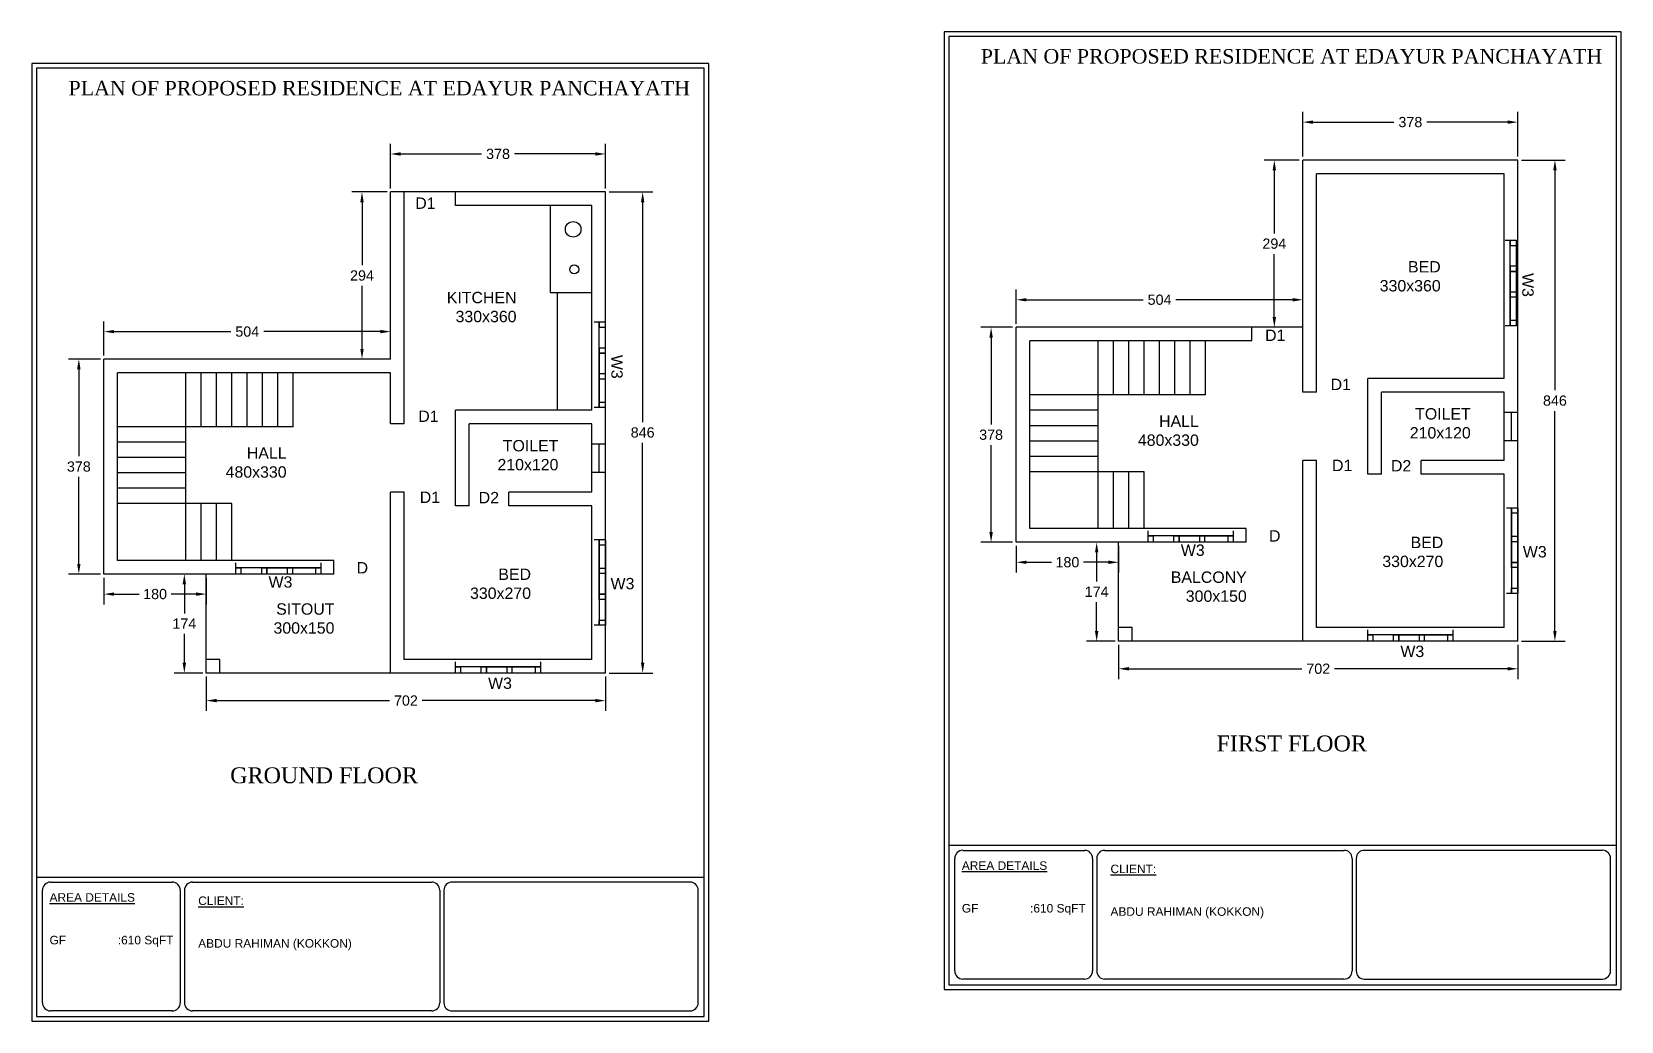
# Model space of a CAD drawing. Header units: inches. Extents: x -2903 to 3367, y -161 to 1064.
# Drawn here: x -269.6 to -241.65, y 845.66 to 863.06 of the extents above; entities that cross this region are included whole.
import ezdxf

# ---------------------------------------------------------------- set-up
doc = ezdxf.new("R2010")
doc.units = ezdxf.units.IN
doc.header["$MEASUREMENT"] = 0
doc.layers.add('--plan', color=7, linetype='Continuous')
doc.layers.add('PLAN', color=10, linetype='Continuous')
doc.styles.add('SA', font='times.ttf')
doc.styles.get("Standard").update_dxf_attribs({"font": 'arial.ttf'})
doc.dimstyles.get("Standard").update_dxf_attribs({"dimtxt": 0.18, "dimasz": 0.18, "dimexe": 0.18, "dimexo": 0.0625, "dimgap": 0.09, "dimtad": 0, "dimtih": 1, "dimtoh": 1, "dimdec": 0, "dimlfac": 100, "dimzin": 0, "dimdsep": 46, "dimtxsty": 'Standard', "dimcen": 0.09, "dimadec": 0, "dimazin": 0, "dimtfac": 1, "dimtdec": 0, "dimtofl": 0, "dimtmove": 0, "dimatfit": 3, "dimfxl": 1, "dimtolj": 1, "dimtzin": 0, "dimarcsym": 0})

msp = doc.modelspace()

# ---------------------------------------------------------------- texts
at = {"layer": '--plan', "ltscale": 0.1, "attachment_point": 1, "style": 'SA'}
for s, insert, char_height, width in [('\\A1;   PLAN OF PROPOSED RESIDENCE AT EDAYUR PANCHAYATH', (-253.198, 862.755), 0.25484, 15.94342), ('\\A1;   PLAN OF PROPOSED RESIDENCE AT EDAYUR PANCHAYATH', (-269.239, 862.195), 0.25484, 15.94342), ('FIRST FLOOR', (-248.764, 850.684), 0.28, 17.51749), ('GROUND FLOOR', (-266.108, 850.124), 0.28, 17.51749)]:
    msp.add_mtext(s, dxfattribs=dict(at, insert=insert, char_height=char_height, width=width))
at = {"char_height": 0.2, "attachment_point": 1}
for s, width, insert in [('\\pxqr;D1', 1.58774, (-264.084, 860.145)), ('\\pxqr;BED\\P330x360', 1.59803, (-246.421, 859.026)), ('\\pxqr;KITCHEN\\P330x360', 1.59803, (-262.671, 858.485)), ('\\pxqr;D1', 1.58774, (-249.141, 857.821)), ('\\pxqr;D1', 1.58774, (-247.989, 856.958)), ('\\pxqr;D1', 1.58774, (-264.031, 856.398)), ('\\pxqr;TOILET\\P210x120', 1.58774, (-245.882, 856.44)), ('\\pxqr;HALL\\P480x330', 1.58774, (-250.663, 856.311)), ('\\pxqr;TOILET\\P210x120', 1.58774, (-261.924, 855.88)), ('\\pxqr;HALL\\P480x330', 1.58774, (-266.704, 855.751)), ('\\pxqr;D1', 1.58774, (-247.964, 855.533)), ('\\pxqr;D2', 1.58774, (-246.928, 855.527)), ('\\pxqr;D1', 1.58774, (-264.005, 854.973)), ('\\pxqr;D2', 1.58774, (-262.969, 854.967)), ('\\pxqr;D', 1.58774, (-249.228, 854.293)), ('\\pxqr;BED\\P330x270', 1.58774, (-246.365, 854.179)), ('\\pxqr;D', 1.58774, (-265.27, 853.733)), ('\\pxqr;BED\\P330x270', 1.58774, (-262.406, 853.619)), ('\\pxqr;BALCONY\\P300x150', 1.58774, (-249.821, 853.568)), ('\\pxqr;SITOUT\\P300x150', 1.58774, (-265.862, 853.008))]:
    msp.add_mtext_dynamic_manual_height_columns(s, width=width, gutter_width=1, heights=[0], dxfattribs=dict(at, insert=insert))
at = {"char_height": 0.2, "width": 1.42076, "attachment_point": 7, "rotation": 270}
for insert in [(-243.391, 858.815), (-259.409, 857.377)]:
    msp.add_mtext('W3', dxfattribs=dict(at, insert=insert))
at = {"char_height": 0.2, "width": 1.42076, "attachment_point": 1}
for insert in [(-249.392, 854.043), (-243.378, 854.015), (-265.433, 853.483), (-259.419, 853.455), (-245.531, 852.263), (-261.573, 851.703)]:
    msp.add_mtext('W3', dxfattribs=dict(at, insert=insert))
at = {"layer": 'PLAN', "color": 0, "char_height": 0.14999, "attachment_point": 1}
for s, insert, width in [('\\pxt4.6154;{\\LAREA DETAILS}\\P\\P\\P\\ptz;GF ^I^I:610 SqFT', (-253.243, 848.471), 2.45692), ('\\pxt4.6154;{\\LCLIENT:\\P\\P\\P}ABDU RAHIMAN (KOKKON)', (-250.629, 848.413), 3.01126), ('\\pxt4.6154;{\\LAREA DETAILS}\\P\\P\\P\\ptz;GF ^I^I:610 SqFT', (-269.284, 847.911), 2.45692), ('\\pxt4.6154;{\\LCLIENT:\\P\\P\\P}ABDU RAHIMAN (KOKKON)', (-266.67, 847.853), 3.01126)]:
    msp.add_mtext(s, dxfattribs=dict(at, insert=insert, width=width))

# ---------------------------------------------------------------- blocks, each defined once
blk = doc.blocks.new('*D32')
at = {"color": 0, "lineweight": -2, "transparency": 16777216}
for p, q in [((-263.288, 860.304), (-263.288, 861.09)), ((-259.508, 860.304), (-259.508, 861.09)), ((-263.108, 860.91), (-261.687, 860.91)), ((-259.688, 860.91), (-261.109, 860.91))]:
    blk.add_line(p, q, dxfattribs=at)
at = {"color": 0, "transparency": 16777216}
for points in [[(-263.108, 860.94), (-263.108, 860.88), (-263.288, 860.91)], [(-259.688, 860.94), (-259.688, 860.88), (-259.508, 860.91)]]:
    blk.add_solid(points, dxfattribs=at)
at = {"layer": 'Defpoints', "color": 0, "transparency": 16777216}
for p in [(-259.508, 860.91), (-263.288, 860.242), (-259.508, 860.242)]:
    blk.add_point(p, dxfattribs=at)
at = {"color": 0, "transparency": 16777216, "insert": (-261.398, 860.91), "char_height": 0.18, "attachment_point": 5}
blk.add_mtext('\\A1;378', dxfattribs=at)
blk = doc.blocks.new('*D33')
at = {"color": 0, "lineweight": -2, "transparency": 16777216}
for p, q in [((-259.445, 860.242), (-258.675, 860.242)), ((-258.855, 860.062), (-258.855, 856.194)), ((-258.855, 851.962), (-258.855, 855.83)), ((-259.445, 851.782), (-258.675, 851.782))]:
    blk.add_line(p, q, dxfattribs=at)
at = {"color": 0, "transparency": 16777216}
for points in [[(-258.885, 860.062), (-258.825, 860.062), (-258.855, 860.242)], [(-258.885, 851.962), (-258.825, 851.962), (-258.855, 851.782)]]:
    blk.add_solid(points, dxfattribs=at)
at = {"layer": 'Defpoints', "color": 0, "transparency": 16777216}
for p in [(-259.508, 860.242), (-259.508, 851.782), (-258.855, 851.782)]:
    blk.add_point(p, dxfattribs=at)
at = {"color": 0, "transparency": 16777216, "insert": (-258.855, 856.012), "char_height": 0.18, "attachment_point": 5}
blk.add_mtext('\\A1;846', dxfattribs=at)
blk = doc.blocks.new('*D34')
at = {"color": 0, "lineweight": -2, "transparency": 16777216}
for p, q in [((-268.328, 857.364), (-268.328, 857.966)), ((-268.148, 857.786), (-266.096, 857.786)), ((-263.468, 857.786), (-265.519, 857.786)), ((-263.288, 857.364), (-263.288, 857.966))]:
    blk.add_line(p, q, dxfattribs=at)
at = {"color": 0, "transparency": 16777216}
for points in [[(-268.148, 857.816), (-268.148, 857.756), (-268.328, 857.786)], [(-263.468, 857.816), (-263.468, 857.756), (-263.288, 857.786)]]:
    blk.add_solid(points, dxfattribs=at)
at = {"layer": 'Defpoints', "color": 0, "transparency": 16777216}
for p in [(-268.328, 857.786), (-268.328, 857.302), (-263.288, 857.302)]:
    blk.add_point(p, dxfattribs=at)
at = {"color": 0, "transparency": 16777216, "insert": (-265.808, 857.786), "char_height": 0.18, "attachment_point": 5}
blk.add_mtext('\\A1;504', dxfattribs=at)
blk = doc.blocks.new('*D35')
at = {"color": 0, "lineweight": -2, "transparency": 16777216}
for p, q in [((-263.35, 860.242), (-263.97, 860.242)), ((-263.79, 860.062), (-263.79, 858.954)), ((-263.79, 857.482), (-263.79, 858.59)), ((-263.35, 857.302), (-263.97, 857.302))]:
    blk.add_line(p, q, dxfattribs=at)
at = {"color": 0, "transparency": 16777216}
for points in [[(-263.82, 860.062), (-263.76, 860.062), (-263.79, 860.242)], [(-263.82, 857.482), (-263.76, 857.482), (-263.79, 857.302)]]:
    blk.add_solid(points, dxfattribs=at)
at = {"layer": 'Defpoints', "color": 0, "transparency": 16777216}
for p in [(-263.288, 860.242), (-263.79, 857.302), (-263.288, 857.302)]:
    blk.add_point(p, dxfattribs=at)
at = {"color": 0, "transparency": 16777216, "insert": (-263.79, 858.772), "char_height": 0.18, "attachment_point": 5}
blk.add_mtext('\\A1;294', dxfattribs=at)
blk = doc.blocks.new('*D36')
at = {"color": 0, "lineweight": -2, "transparency": 16777216}
for p, q in [((-268.39, 857.302), (-268.949, 857.302)), ((-268.769, 857.122), (-268.769, 855.594)), ((-268.769, 853.702), (-268.769, 855.23)), ((-268.39, 853.522), (-268.949, 853.522))]:
    blk.add_line(p, q, dxfattribs=at)
at = {"color": 0, "transparency": 16777216}
for points in [[(-268.799, 857.122), (-268.739, 857.122), (-268.769, 857.302)], [(-268.799, 853.702), (-268.739, 853.702), (-268.769, 853.522)]]:
    blk.add_solid(points, dxfattribs=at)
at = {"layer": 'Defpoints', "color": 0, "transparency": 16777216}
for p in [(-268.328, 857.302), (-268.769, 853.522), (-268.328, 853.522)]:
    blk.add_point(p, dxfattribs=at)
at = {"color": 0, "transparency": 16777216, "insert": (-268.769, 855.412), "char_height": 0.18, "attachment_point": 5}
blk.add_mtext('\\A1;378', dxfattribs=at)
blk = doc.blocks.new('*D37')
at = {"color": 0, "lineweight": -2, "transparency": 16777216}
for p, q in [((-266.59, 853.522), (-267.094, 853.522)), ((-266.914, 853.342), (-266.914, 852.832)), ((-266.914, 851.962), (-266.914, 852.471)), ((-266.59, 851.782), (-267.094, 851.782))]:
    blk.add_line(p, q, dxfattribs=at)
at = {"color": 0, "transparency": 16777216}
for points in [[(-266.944, 853.342), (-266.884, 853.342), (-266.914, 853.522)], [(-266.944, 851.962), (-266.884, 851.962), (-266.914, 851.782)]]:
    blk.add_solid(points, dxfattribs=at)
at = {"layer": 'Defpoints', "color": 0, "transparency": 16777216}
for p in [(-266.528, 853.522), (-266.914, 851.782), (-266.528, 851.782)]:
    blk.add_point(p, dxfattribs=at)
at = {"color": 0, "transparency": 16777216, "insert": (-266.914, 852.652), "char_height": 0.18, "attachment_point": 5}
blk.add_mtext('\\A1;174', dxfattribs=at)
blk = doc.blocks.new('*D38')
at = {"color": 0, "lineweight": -2, "transparency": 16777216}
for p, q in [((-266.528, 851.719), (-266.528, 851.117)), ((-259.508, 851.719), (-259.508, 851.117)), ((-266.348, 851.297), (-263.305, 851.297)), ((-259.688, 851.297), (-262.731, 851.297))]:
    blk.add_line(p, q, dxfattribs=at)
at = {"color": 0, "transparency": 16777216}
for points in [[(-266.348, 851.327), (-266.348, 851.267), (-266.528, 851.297)], [(-259.688, 851.327), (-259.688, 851.267), (-259.508, 851.297)]]:
    blk.add_solid(points, dxfattribs=at)
at = {"layer": 'Defpoints', "color": 0, "transparency": 16777216}
for p in [(-266.528, 851.782), (-259.508, 851.782), (-259.508, 851.297)]:
    blk.add_point(p, dxfattribs=at)
at = {"color": 0, "transparency": 16777216, "insert": (-263.018, 851.297), "char_height": 0.18, "attachment_point": 5}
blk.add_mtext('\\A1;702', dxfattribs=at)
blk = doc.blocks.new('*D39')
at = {"color": 0, "lineweight": -2, "transparency": 16777216}
for p, q in [((-268.328, 853.459), (-268.328, 852.99)), ((-266.528, 853.459), (-266.528, 852.99)), ((-268.148, 853.17), (-267.708, 853.17)), ((-266.708, 853.17), (-267.148, 853.17))]:
    blk.add_line(p, q, dxfattribs=at)
at = {"color": 0, "transparency": 16777216}
for points in [[(-268.148, 853.2), (-268.148, 853.14), (-268.328, 853.17)], [(-266.708, 853.2), (-266.708, 853.14), (-266.528, 853.17)]]:
    blk.add_solid(points, dxfattribs=at)
at = {"layer": 'Defpoints', "color": 0, "transparency": 16777216}
for p in [(-268.328, 853.522), (-266.528, 853.522), (-266.528, 853.17)]:
    blk.add_point(p, dxfattribs=at)
at = {"color": 0, "transparency": 16777216, "insert": (-267.428, 853.17), "char_height": 0.18, "attachment_point": 5}
blk.add_mtext('\\A1;180', dxfattribs=at)
blk = doc.blocks.new('*D40')
at = {"color": 0, "lineweight": -2, "transparency": 16777216}
for p, q in [((-247.246, 860.864), (-247.246, 861.65)), ((-243.466, 860.864), (-243.466, 861.65)), ((-247.066, 861.47), (-245.645, 861.47)), ((-243.646, 861.47), (-245.068, 861.47))]:
    blk.add_line(p, q, dxfattribs=at)
at = {"color": 0, "transparency": 16777216}
for points in [[(-247.066, 861.5), (-247.066, 861.44), (-247.246, 861.47)], [(-243.646, 861.5), (-243.646, 861.44), (-243.466, 861.47)]]:
    blk.add_solid(points, dxfattribs=at)
at = {"layer": 'Defpoints', "color": 0, "transparency": 16777216}
for p in [(-243.466, 861.47), (-247.246, 860.802), (-243.466, 860.802)]:
    blk.add_point(p, dxfattribs=at)
at = {"color": 0, "transparency": 16777216, "insert": (-245.356, 861.47), "char_height": 0.18, "attachment_point": 5}
blk.add_mtext('\\A1;378', dxfattribs=at)
blk = doc.blocks.new('*D41')
at = {"color": 0, "lineweight": -2, "transparency": 16777216}
for p, q in [((-243.404, 860.802), (-242.634, 860.802)), ((-242.814, 860.622), (-242.814, 856.754)), ((-242.814, 852.522), (-242.814, 856.39)), ((-243.404, 852.342), (-242.634, 852.342))]:
    blk.add_line(p, q, dxfattribs=at)
at = {"color": 0, "transparency": 16777216}
for points in [[(-242.844, 860.622), (-242.784, 860.622), (-242.814, 860.802)], [(-242.844, 852.522), (-242.784, 852.522), (-242.814, 852.342)]]:
    blk.add_solid(points, dxfattribs=at)
at = {"layer": 'Defpoints', "color": 0, "transparency": 16777216}
for p in [(-243.466, 860.802), (-243.466, 852.342), (-242.814, 852.342)]:
    blk.add_point(p, dxfattribs=at)
at = {"color": 0, "transparency": 16777216, "insert": (-242.814, 856.572), "char_height": 0.18, "attachment_point": 5}
blk.add_mtext('\\A1;846', dxfattribs=at)
blk = doc.blocks.new('*D42')
at = {"color": 0, "lineweight": -2, "transparency": 16777216}
for p, q in [((-252.286, 857.924), (-252.286, 858.526)), ((-252.106, 858.346), (-250.055, 858.346)), ((-247.426, 858.346), (-249.478, 858.346)), ((-247.246, 857.924), (-247.246, 858.526))]:
    blk.add_line(p, q, dxfattribs=at)
at = {"color": 0, "transparency": 16777216}
for points in [[(-252.106, 858.376), (-252.106, 858.316), (-252.286, 858.346)], [(-247.426, 858.376), (-247.426, 858.316), (-247.246, 858.346)]]:
    blk.add_solid(points, dxfattribs=at)
at = {"layer": 'Defpoints', "color": 0, "transparency": 16777216}
for p in [(-252.286, 858.346), (-252.286, 857.862), (-247.246, 857.862)]:
    blk.add_point(p, dxfattribs=at)
at = {"color": 0, "transparency": 16777216, "insert": (-249.766, 858.346), "char_height": 0.18, "attachment_point": 5}
blk.add_mtext('\\A1;504', dxfattribs=at)
blk = doc.blocks.new('*D43')
at = {"color": 0, "lineweight": -2, "transparency": 16777216}
for p, q in [((-247.309, 860.802), (-247.928, 860.802)), ((-247.748, 860.622), (-247.748, 859.514)), ((-247.748, 858.042), (-247.748, 859.15)), ((-247.309, 857.862), (-247.928, 857.862))]:
    blk.add_line(p, q, dxfattribs=at)
at = {"color": 0, "transparency": 16777216}
for points in [[(-247.778, 860.622), (-247.718, 860.622), (-247.748, 860.802)], [(-247.778, 858.042), (-247.718, 858.042), (-247.748, 857.862)]]:
    blk.add_solid(points, dxfattribs=at)
at = {"layer": 'Defpoints', "color": 0, "transparency": 16777216}
for p in [(-247.246, 860.802), (-247.748, 857.862), (-247.246, 857.862)]:
    blk.add_point(p, dxfattribs=at)
at = {"color": 0, "transparency": 16777216, "insert": (-247.748, 859.332), "char_height": 0.18, "attachment_point": 5}
blk.add_mtext('\\A1;294', dxfattribs=at)
blk = doc.blocks.new('*D44')
at = {"color": 0, "lineweight": -2, "transparency": 16777216}
for p, q in [((-252.349, 857.862), (-252.908, 857.862)), ((-252.728, 857.682), (-252.728, 856.154)), ((-252.728, 854.262), (-252.728, 855.79)), ((-252.349, 854.082), (-252.908, 854.082))]:
    blk.add_line(p, q, dxfattribs=at)
at = {"color": 0, "transparency": 16777216}
for points in [[(-252.758, 857.682), (-252.698, 857.682), (-252.728, 857.862)], [(-252.758, 854.262), (-252.698, 854.262), (-252.728, 854.082)]]:
    blk.add_solid(points, dxfattribs=at)
at = {"layer": 'Defpoints', "color": 0, "transparency": 16777216}
for p in [(-252.286, 857.862), (-252.728, 854.082), (-252.286, 854.082)]:
    blk.add_point(p, dxfattribs=at)
at = {"color": 0, "transparency": 16777216, "insert": (-252.728, 855.972), "char_height": 0.18, "attachment_point": 5}
blk.add_mtext('\\A1;378', dxfattribs=at)
blk = doc.blocks.new('*D45')
at = {"color": 0, "lineweight": -2, "transparency": 16777216}
for p, q in [((-250.549, 854.082), (-251.052, 854.082)), ((-250.872, 853.902), (-250.872, 853.392)), ((-250.872, 852.522), (-250.872, 853.031)), ((-250.549, 852.342), (-251.052, 852.342))]:
    blk.add_line(p, q, dxfattribs=at)
at = {"color": 0, "transparency": 16777216}
for points in [[(-250.902, 853.902), (-250.842, 853.902), (-250.872, 854.082)], [(-250.902, 852.522), (-250.842, 852.522), (-250.872, 852.342)]]:
    blk.add_solid(points, dxfattribs=at)
at = {"layer": 'Defpoints', "color": 0, "transparency": 16777216}
for p in [(-250.486, 854.082), (-250.872, 852.342), (-250.486, 852.342)]:
    blk.add_point(p, dxfattribs=at)
at = {"color": 0, "transparency": 16777216, "insert": (-250.872, 853.212), "char_height": 0.18, "attachment_point": 5}
blk.add_mtext('\\A1;174', dxfattribs=at)
blk = doc.blocks.new('*D46')
at = {"color": 0, "lineweight": -2, "transparency": 16777216}
for p, q in [((-250.486, 852.279), (-250.486, 851.677)), ((-243.466, 852.279), (-243.466, 851.677)), ((-250.306, 851.857), (-247.264, 851.857)), ((-243.646, 851.857), (-246.689, 851.857))]:
    blk.add_line(p, q, dxfattribs=at)
at = {"color": 0, "transparency": 16777216}
for points in [[(-250.306, 851.887), (-250.306, 851.827), (-250.486, 851.857)], [(-243.646, 851.887), (-243.646, 851.827), (-243.466, 851.857)]]:
    blk.add_solid(points, dxfattribs=at)
at = {"layer": 'Defpoints', "color": 0, "transparency": 16777216}
for p in [(-250.486, 852.342), (-243.466, 852.342), (-243.466, 851.857)]:
    blk.add_point(p, dxfattribs=at)
at = {"color": 0, "transparency": 16777216, "insert": (-246.976, 851.857), "char_height": 0.18, "attachment_point": 5}
blk.add_mtext('\\A1;702', dxfattribs=at)
blk = doc.blocks.new('*D47')
at = {"color": 0, "lineweight": -2, "transparency": 16777216}
for p, q in [((-252.286, 854.019), (-252.286, 853.55)), ((-250.486, 854.019), (-250.486, 853.55)), ((-252.106, 853.73), (-251.667, 853.73)), ((-250.666, 853.73), (-251.106, 853.73))]:
    blk.add_line(p, q, dxfattribs=at)
at = {"color": 0, "transparency": 16777216}
for points in [[(-252.106, 853.76), (-252.106, 853.7), (-252.286, 853.73)], [(-250.666, 853.76), (-250.666, 853.7), (-250.486, 853.73)]]:
    blk.add_solid(points, dxfattribs=at)
at = {"layer": 'Defpoints', "color": 0, "transparency": 16777216}
for p in [(-252.286, 854.082), (-250.486, 854.082), (-250.486, 853.73)]:
    blk.add_point(p, dxfattribs=at)
at = {"color": 0, "transparency": 16777216, "insert": (-251.386, 853.73), "char_height": 0.18, "attachment_point": 5}
blk.add_mtext('\\A1;180', dxfattribs=at)

# ---------------------------------------------------------------- dimensions: what is measured, and where the dimension line sits
for base, p1, p2, picture, middle in [((-243.466, 861.47), (-247.246, 860.802), (-243.466, 860.802), '*D40', (-245.356, 861.47)), ((-259.508, 860.91), (-263.288, 860.242), (-259.508, 860.242), '*D32', (-261.398, 860.91))]:
    dim = msp.add_linear_dim(base=base, p1=p1, p2=p2, dimstyle='Standard')
    dim.commit()
    dim.dimension.update_dxf_attribs({"geometry": picture, "text_midpoint": middle})
for p1, p2, distance, picture, middle in [((-247.246, 860.802), (-247.246, 857.862), -0.502, '*D43', (-247.748, 859.332)), ((-263.288, 860.242), (-263.288, 857.302), -0.502, '*D35', (-263.79, 858.772)), ((-247.246, 857.862), (-252.286, 857.862), -0.484, '*D42', (-249.766, 858.346)), ((-263.288, 857.302), (-268.328, 857.302), -0.484, '*D34', (-265.808, 857.786)), ((-252.286, 857.862), (-252.286, 854.082), -0.442, '*D44', (-252.728, 855.972)), ((-268.328, 857.302), (-268.328, 853.522), -0.442, '*D36', (-268.769, 855.412)), ((-252.286, 854.082), (-250.486, 854.082), -0.351, '*D47', (-251.386, 853.73)), ((-250.486, 854.082), (-250.486, 852.342), -0.386, '*D45', (-250.872, 853.212)), ((-268.328, 853.522), (-266.528, 853.522), -0.351, '*D39', (-267.428, 853.17)), ((-266.528, 853.522), (-266.528, 851.782), -0.386, '*D37', (-266.914, 852.652)), ((-250.486, 852.342), (-243.466, 852.342), -0.484, '*D46', (-246.976, 851.857)), ((-266.528, 851.782), (-259.508, 851.782), -0.484, '*D38', (-263.018, 851.297))]:
    dim = msp.add_aligned_dim(p1=p1, p2=p2, distance=distance, dimstyle='Standard')
    dim.commit()
    dim.dimension.update_dxf_attribs({"geometry": picture, "text_midpoint": middle})
for base, p1, p2, picture, middle in [((-242.814, 852.342), (-243.466, 860.802), (-243.466, 852.342), '*D41', (-242.814, 856.572)), ((-258.855, 851.782), (-259.508, 860.242), (-259.508, 851.782), '*D33', (-258.855, 856.012))]:
    dim = msp.add_linear_dim(base=base, p1=p1, p2=p2, angle=90, dimstyle='Standard')
    dim.commit()
    dim.dimension.update_dxf_attribs({"geometry": picture, "text_midpoint": middle})

# ---------------------------------------------------------------- linework, layer by layer
at = {"layer": '--plan', "ltscale": 0.1}
for p, q in [((-243.6, 858.935), (-243.6, 857.89)), ((-243.49, 858.935), (-243.6, 858.935)), ((-243.49, 858.935), (-243.6, 858.935)), ((-243.51, 858.845), (-243.6, 858.845)), ((-243.49, 858.845), (-243.6, 858.845)), ((-243.49, 858.48), (-243.6, 858.48)), ((-243.49, 858.48), (-243.6, 858.48)), ((-243.51, 858.39), (-243.6, 858.39)), ((-243.49, 858.39), (-243.6, 858.39)), ((-243.49, 857.89), (-243.69, 857.89)), ((-243.51, 857.98), (-243.6, 857.98)), ((-243.49, 857.98), (-243.6, 857.98)), ((-243.51, 857.89), (-243.6, 857.89)), ((-259.618, 857.497), (-259.618, 856.452)), ((-259.508, 857.497), (-259.618, 857.497)), ((-259.508, 857.497), (-259.618, 857.497)), ((-259.528, 857.407), (-259.618, 857.407)), ((-259.508, 857.407), (-259.618, 857.407)), ((-259.508, 857.042), (-259.618, 857.042)), ((-259.508, 857.042), (-259.618, 857.042)), ((-259.528, 856.952), (-259.618, 856.952)), ((-259.508, 856.952), (-259.618, 856.952)), ((-259.508, 856.452), (-259.708, 856.452)), ((-259.528, 856.542), (-259.618, 856.542)), ((-259.508, 856.542), (-259.618, 856.542)), ((-259.528, 856.452), (-259.618, 856.452)), ((-243.466, 854.682), (-243.666, 854.682)), ((-243.486, 854.682), (-243.576, 854.682)), ((-243.576, 853.637), (-243.576, 854.682)), ((-243.486, 854.592), (-243.576, 854.592)), ((-243.466, 854.592), (-243.576, 854.592)), ((-259.508, 854.122), (-259.708, 854.122)), ((-259.528, 854.122), (-259.618, 854.122)), ((-259.618, 853.077), (-259.618, 854.122)), ((-249.513, 854.192), (-248.468, 854.192)), ((-249.513, 854.082), (-249.513, 854.192)), ((-249.513, 854.082), (-249.513, 854.192)), ((-249.423, 854.102), (-249.423, 854.192)), ((-249.423, 854.082), (-249.423, 854.192)), ((-249.058, 854.082), (-249.058, 854.192)), ((-249.058, 854.082), (-249.058, 854.192)), ((-248.968, 854.102), (-248.968, 854.192)), ((-248.968, 854.082), (-248.968, 854.192)), ((-248.558, 854.102), (-248.558, 854.192)), ((-248.558, 854.082), (-248.558, 854.192)), ((-248.468, 854.082), (-248.468, 854.282)), ((-248.468, 854.102), (-248.468, 854.192)), ((-243.486, 854.182), (-243.576, 854.182)), ((-243.466, 854.182), (-243.576, 854.182)), ((-243.466, 854.092), (-243.576, 854.092)), ((-243.466, 854.092), (-243.576, 854.092)), ((-259.528, 854.032), (-259.618, 854.032)), ((-259.508, 854.032), (-259.618, 854.032)), ((-265.554, 853.632), (-264.509, 853.632)), ((-265.554, 853.522), (-265.554, 853.632)), ((-265.554, 853.522), (-265.554, 853.632)), ((-265.464, 853.542), (-265.464, 853.632)), ((-265.464, 853.522), (-265.464, 853.632)), ((-265.099, 853.522), (-265.099, 853.632)), ((-265.099, 853.522), (-265.099, 853.632)), ((-265.009, 853.542), (-265.009, 853.632)), ((-265.009, 853.522), (-265.009, 853.632)), ((-264.599, 853.542), (-264.599, 853.632)), ((-264.599, 853.522), (-264.599, 853.632)), ((-264.509, 853.522), (-264.509, 853.722)), ((-264.509, 853.542), (-264.509, 853.632)), ((-259.528, 853.622), (-259.618, 853.622)), ((-259.508, 853.622), (-259.618, 853.622)), ((-259.508, 853.532), (-259.618, 853.532)), ((-259.508, 853.532), (-259.618, 853.532)), ((-243.486, 853.727), (-243.576, 853.727)), ((-243.466, 853.727), (-243.576, 853.727)), ((-243.466, 853.637), (-243.576, 853.637)), ((-243.466, 853.637), (-243.576, 853.637)), ((-259.528, 853.167), (-259.618, 853.167)), ((-259.508, 853.167), (-259.618, 853.167)), ((-259.508, 853.077), (-259.618, 853.077)), ((-259.508, 853.077), (-259.618, 853.077)), ((-245.651, 852.452), (-244.606, 852.452)), ((-245.651, 852.342), (-245.651, 852.452)), ((-245.651, 852.342), (-245.651, 852.452)), ((-245.561, 852.362), (-245.561, 852.452)), ((-245.561, 852.342), (-245.561, 852.452)), ((-245.196, 852.342), (-245.196, 852.452)), ((-245.196, 852.342), (-245.196, 852.452)), ((-245.106, 852.362), (-245.106, 852.452)), ((-245.106, 852.342), (-245.106, 852.452)), ((-244.696, 852.362), (-244.696, 852.452)), ((-244.696, 852.342), (-244.696, 852.452)), ((-244.606, 852.342), (-244.606, 852.542)), ((-244.606, 852.362), (-244.606, 852.452)), ((-261.693, 851.892), (-260.648, 851.892)), ((-261.693, 851.782), (-261.693, 851.892)), ((-261.693, 851.782), (-261.693, 851.892)), ((-261.603, 851.802), (-261.603, 851.892)), ((-261.603, 851.782), (-261.603, 851.892)), ((-261.238, 851.782), (-261.238, 851.892)), ((-261.238, 851.782), (-261.238, 851.892)), ((-261.148, 851.802), (-261.148, 851.892)), ((-261.148, 851.782), (-261.148, 851.892)), ((-260.738, 851.802), (-260.738, 851.892)), ((-260.738, 851.782), (-260.738, 851.892)), ((-260.648, 851.782), (-260.648, 851.982)), ((-260.648, 851.802), (-260.648, 851.892))]:
    msp.add_line(p, q, dxfattribs=at)
for p, q in [((-247.246, 857.862), (-247.246, 860.802)), ((-243.466, 860.802), (-247.246, 860.802)), ((-243.466, 852.342), (-243.466, 860.802)), ((-247.006, 856.722), (-247.006, 860.562)), ((-243.706, 860.562), (-247.006, 860.562)), ((-243.706, 856.962), (-243.706, 860.562)), ((-263.288, 857.302), (-263.288, 860.242)), ((-259.508, 860.242), (-263.288, 860.242)), ((-263.048, 856.162), (-263.048, 860.242)), ((-262.148, 860.002), (-262.148, 860.242)), ((-259.508, 851.782), (-259.508, 860.242)), ((-259.748, 860.002), (-262.148, 860.002)), ((-259.748, 856.402), (-259.748, 860.002)), ((-243.49, 859.39), (-243.69, 859.39)), ((-243.49, 857.89), (-243.49, 859.39)), ((-260.358, 858.474), (-260.358, 856.402)), ((-259.508, 857.952), (-259.708, 857.952)), ((-259.508, 856.452), (-259.508, 857.952)), ((-252.286, 854.082), (-252.286, 857.862)), ((-247.246, 857.862), (-252.286, 857.862)), ((-247.246, 857.862), (-250.546, 857.862)), ((-248.146, 857.622), (-248.146, 857.862)), ((-247.246, 856.722), (-247.246, 857.862)), ((-252.046, 854.322), (-252.046, 857.622)), ((-248.146, 857.622), (-252.046, 857.622)), ((-250.846, 854.322), (-250.846, 857.622)), ((-250.576, 856.672), (-250.576, 857.622)), ((-250.306, 856.672), (-250.306, 857.622)), ((-250.036, 856.672), (-250.036, 857.622)), ((-249.766, 856.672), (-249.766, 857.622)), ((-249.496, 856.672), (-249.496, 857.622)), ((-249.226, 856.672), (-249.226, 857.622)), ((-248.956, 856.672), (-248.956, 857.622)), ((-268.328, 853.522), (-268.328, 857.302)), ((-263.288, 857.302), (-268.328, 857.302)), ((-263.288, 857.302), (-266.588, 857.302)), ((-268.088, 853.762), (-268.088, 857.062)), ((-263.288, 857.062), (-268.088, 857.062)), ((-266.888, 853.762), (-266.888, 857.062)), ((-266.618, 856.112), (-266.618, 857.062)), ((-266.348, 856.112), (-266.348, 857.062)), ((-266.078, 856.112), (-266.078, 857.062)), ((-265.808, 856.112), (-265.808, 857.062)), ((-265.538, 856.112), (-265.538, 857.062)), ((-265.268, 856.112), (-265.268, 857.062)), ((-264.998, 856.112), (-264.998, 857.062)), ((-263.288, 856.162), (-263.288, 857.062)), ((-246.106, 855.282), (-246.106, 856.962)), ((-243.706, 856.962), (-246.106, 856.962)), ((-248.956, 856.672), (-252.046, 856.672)), ((-247.006, 856.722), (-247.246, 856.722)), ((-245.866, 855.282), (-245.866, 856.722)), ((-243.706, 856.722), (-245.866, 856.722)), ((-243.706, 855.522), (-243.706, 856.722)), ((-262.148, 854.722), (-262.148, 856.402)), ((-259.748, 856.402), (-262.148, 856.402)), ((-250.846, 856.402), (-252.046, 856.402)), ((-243.706, 856.372), (-243.466, 856.372)), ((-243.586, 856.372), (-243.586, 855.872)), ((-264.998, 856.112), (-268.088, 856.112)), ((-263.048, 856.162), (-263.288, 856.162)), ((-261.908, 854.722), (-261.908, 856.162)), ((-259.748, 856.162), (-261.908, 856.162)), ((-259.748, 854.962), (-259.748, 856.162)), ((-250.846, 856.132), (-252.046, 856.132)), ((-266.888, 855.842), (-268.088, 855.842)), ((-259.748, 855.812), (-259.508, 855.812)), ((-259.628, 855.812), (-259.628, 855.312)), ((-250.846, 855.862), (-252.046, 855.862)), ((-243.706, 855.872), (-243.466, 855.872)), ((-266.888, 855.572), (-268.088, 855.572)), ((-250.846, 855.592), (-252.046, 855.592)), ((-247.246, 852.342), (-247.246, 855.522)), ((-247.006, 855.522), (-247.246, 855.522)), ((-247.006, 852.582), (-247.006, 855.522)), ((-245.166, 855.282), (-245.166, 855.522)), ((-243.706, 855.522), (-245.166, 855.522)), ((-266.888, 855.302), (-268.088, 855.302)), ((-259.748, 855.312), (-259.508, 855.312)), ((-250.036, 855.322), (-252.046, 855.322)), ((-250.576, 854.322), (-250.576, 855.322)), ((-250.306, 854.322), (-250.306, 855.322)), ((-250.036, 854.322), (-250.036, 855.322)), ((-245.866, 855.282), (-246.106, 855.282)), ((-243.706, 855.282), (-245.166, 855.282)), ((-243.706, 852.582), (-243.706, 855.282)), ((-266.888, 855.032), (-268.088, 855.032)), ((-263.288, 851.782), (-263.288, 854.962)), ((-263.048, 854.962), (-263.288, 854.962)), ((-263.048, 852.022), (-263.048, 854.962)), ((-261.208, 854.722), (-261.208, 854.962)), ((-259.748, 854.962), (-261.208, 854.962)), ((-266.078, 854.762), (-268.088, 854.762)), ((-266.618, 853.762), (-266.618, 854.762)), ((-266.348, 853.762), (-266.348, 854.762)), ((-266.078, 853.762), (-266.078, 854.762)), ((-261.908, 854.722), (-262.148, 854.722)), ((-259.748, 854.722), (-261.208, 854.722)), ((-259.748, 852.022), (-259.748, 854.722)), ((-243.576, 854.682), (-243.576, 853.637)), ((-243.466, 854.682), (-243.466, 853.182)), ((-259.618, 854.122), (-259.618, 853.077)), ((-259.508, 854.122), (-259.508, 852.622)), ((-248.246, 854.082), (-252.286, 854.082)), ((-248.246, 854.322), (-252.046, 854.322)), ((-250.486, 852.342), (-250.486, 854.082)), ((-249.968, 854.082), (-249.968, 854.282)), ((-248.468, 854.082), (-249.968, 854.082)), ((-248.246, 854.082), (-248.246, 854.322)), ((-243.576, 854.227), (-243.576, 853.182)), ((-264.288, 853.522), (-268.328, 853.522)), ((-264.288, 853.762), (-268.088, 853.762)), ((-266.528, 851.782), (-266.528, 853.522)), ((-266.009, 853.522), (-266.009, 853.722)), ((-264.509, 853.522), (-266.009, 853.522)), ((-264.288, 853.522), (-264.288, 853.762)), ((-259.618, 853.667), (-259.618, 852.622)), ((-243.576, 853.637), (-243.576, 853.727)), ((-243.576, 853.727), (-243.466, 853.727)), ((-243.576, 853.182), (-243.576, 853.272)), ((-243.576, 853.272), (-243.466, 853.272)), ((-259.618, 853.077), (-259.618, 853.167)), ((-259.618, 853.167), (-259.508, 853.167)), ((-243.466, 853.182), (-243.666, 853.182)), ((-259.618, 852.622), (-259.618, 852.712)), ((-259.618, 852.712), (-259.508, 852.712)), ((-259.508, 852.622), (-259.708, 852.622)), ((-250.246, 852.582), (-250.486, 852.582)), ((-250.246, 852.342), (-250.246, 852.582)), ((-243.706, 852.582), (-247.006, 852.582)), ((-246.106, 852.342), (-246.106, 852.542)), ((-243.466, 852.342), (-250.486, 852.342)), ((-244.606, 852.342), (-246.106, 852.342)), ((-266.288, 852.022), (-266.528, 852.022)), ((-266.288, 851.782), (-266.288, 852.022)), ((-259.748, 852.022), (-263.048, 852.022)), ((-262.148, 851.782), (-262.148, 851.982)), ((-259.508, 851.782), (-266.528, 851.782)), ((-260.648, 851.782), (-262.148, 851.782)), ((-253.367, 848.17), (-253.367, 848.523)), ((-253.225, 848.664), (-251.08, 848.664)), ((-250.944, 848.523), (-250.944, 848.17)), ((-250.87, 848.523), (-250.87, 848.17)), ((-250.734, 848.664), (-246.524, 848.664)), ((-246.382, 848.523), (-246.382, 848.17)), ((-246.308, 848.523), (-246.308, 848.17)), ((-241.979, 848.664), (-246.167, 848.664)), ((-241.837, 848.17), (-241.837, 848.523)), ((-253.367, 846.543), (-253.367, 848.426)), ((-250.944, 848.426), (-250.944, 846.543)), ((-250.87, 848.426), (-250.87, 846.543)), ((-246.382, 848.426), (-246.382, 846.543)), ((-246.308, 848.426), (-246.308, 846.543)), ((-241.837, 846.543), (-241.837, 848.426)), ((-269.408, 847.61), (-269.408, 847.963)), ((-269.266, 848.104), (-267.121, 848.104)), ((-266.985, 847.963), (-266.985, 847.61)), ((-266.911, 847.963), (-266.911, 847.61)), ((-266.775, 848.104), (-262.565, 848.104)), ((-262.423, 847.963), (-262.423, 847.61)), ((-262.35, 847.963), (-262.35, 847.61)), ((-258.02, 848.104), (-262.208, 848.104)), ((-257.878, 847.61), (-257.878, 847.963)), ((-269.408, 845.983), (-269.408, 847.866)), ((-266.985, 847.866), (-266.985, 845.983)), ((-266.911, 847.866), (-266.911, 845.983)), ((-262.423, 847.866), (-262.423, 845.983)), ((-262.35, 847.866), (-262.35, 845.983)), ((-257.878, 845.983), (-257.878, 847.866)), ((-251.08, 846.401), (-253.225, 846.401)), ((-246.524, 846.401), (-250.734, 846.401)), ((-246.167, 846.401), (-241.979, 846.401)), ((-267.121, 845.841), (-269.266, 845.841)), ((-262.565, 845.841), (-266.775, 845.841)), ((-262.208, 845.841), (-258.02, 845.841))]:
    msp.add_line(p, q)
msp.add_lwpolyline([(-259.748, 860.002), (-260.484, 860.002), (-260.484, 858.474), (-259.748, 858.474)], close=True)
for points in [[(-243.6, 858.345), (-243.6, 859.39), (-243.6, 859.3), (-243.49, 859.3)], [(-243.6, 857.89), (-243.6, 858.935), (-243.6, 858.845), (-243.49, 858.845)], [(-259.618, 856.907), (-259.618, 857.952), (-259.618, 857.862), (-259.508, 857.862)], [(-259.618, 856.452), (-259.618, 857.497), (-259.618, 857.407), (-259.508, 857.407)], [(-248.923, 854.192), (-249.968, 854.192), (-249.878, 854.192), (-249.878, 854.082)], [(-248.468, 854.192), (-249.513, 854.192), (-249.423, 854.192), (-249.423, 854.082)], [(-264.964, 853.632), (-266.009, 853.632), (-265.919, 853.632), (-265.919, 853.522)], [(-264.509, 853.632), (-265.554, 853.632), (-265.464, 853.632), (-265.464, 853.522)], [(-245.061, 852.452), (-246.106, 852.452), (-246.016, 852.452), (-246.016, 852.342)], [(-244.606, 852.452), (-245.651, 852.452), (-245.561, 852.452), (-245.561, 852.342)], [(-261.103, 851.892), (-262.148, 851.892), (-262.058, 851.892), (-262.058, 851.782)], [(-260.648, 851.892), (-261.693, 851.892), (-261.603, 851.892), (-261.603, 851.782)]]:
    msp.add_lwpolyline(points)
for centre, radius in [((-260.077, 859.585), 0.137), ((-260.059, 858.879), 0.0794)]:
    msp.add_circle(centre, radius)
for centre, radius, start, end in [((-253.225, 848.523), 0.142, 90, 180), ((-251.083, 848.525), 0.139, 358.8163, 91.1837), ((-250.731, 848.525), 0.139, 88.8163, 181.1837), ((-246.521, 848.525), 0.139, 358.8163, 91.1837), ((-246.169, 848.525), 0.139, 88.8163, 181.1837), ((-241.979, 848.523), 0.142, 0, 90), ((-269.266, 847.963), 0.142, 90, 180), ((-267.124, 847.965), 0.139, 358.8163, 91.1837), ((-266.772, 847.965), 0.139, 88.8163, 181.1837), ((-262.562, 847.965), 0.139, 358.8163, 91.1837), ((-262.211, 847.965), 0.139, 88.8163, 181.1837), ((-258.02, 847.963), 0.142, 0, 90), ((-253.225, 846.543), 0.142, 180, 270), ((-251.083, 846.54), 0.139, 268.8163, 1.1837), ((-250.731, 846.54), 0.139, 178.8163, 271.1837), ((-246.521, 846.54), 0.139, 268.8163, 1.1837), ((-246.169, 846.54), 0.139, 178.8163, 271.1837), ((-241.979, 846.543), 0.142, 270, 0), ((-269.266, 845.983), 0.142, 180, 270), ((-267.124, 845.98), 0.139, 268.8163, 1.1837), ((-266.772, 845.98), 0.139, 178.8163, 271.1837), ((-262.562, 845.98), 0.139, 268.8163, 1.1837), ((-262.211, 845.98), 0.139, 178.8163, 271.1837), ((-258.02, 845.983), 0.142, 270, 0)]:
    msp.add_arc(centre, radius, start, end)
at = {"layer": 'PLAN', "color": 0}
for p, q in [((-253.476, 848.755), (-241.732, 848.755)), ((-269.517, 848.195), (-257.773, 848.195)), ((-253.474, 846.3), (-241.73, 846.3)), ((-269.515, 845.74), (-257.771, 845.74))]:
    msp.add_line(p, q, dxfattribs=at)
for points in [[(-241.649, 863.059), (-253.555, 863.059), (-253.555, 846.219), (-241.649, 846.219)], [(-241.73, 862.978), (-253.474, 862.978), (-253.474, 846.3), (-241.73, 846.3)], [(-257.69, 862.499), (-269.596, 862.499), (-269.596, 845.659), (-257.69, 845.659)], [(-257.771, 862.418), (-269.515, 862.418), (-269.515, 845.74), (-257.771, 845.74)]]:
    msp.add_lwpolyline(points, close=True, dxfattribs=at)

msp.set_redraw_order([(e.dxf.handle, doc.entitydb.next_handle()) for e in msp.query("TEXT MTEXT ATTDEF DIMENSION ARC_DIMENSION")])  # texts and dimensions are drawn at this point

doc.saveas('drawing.dxf')
